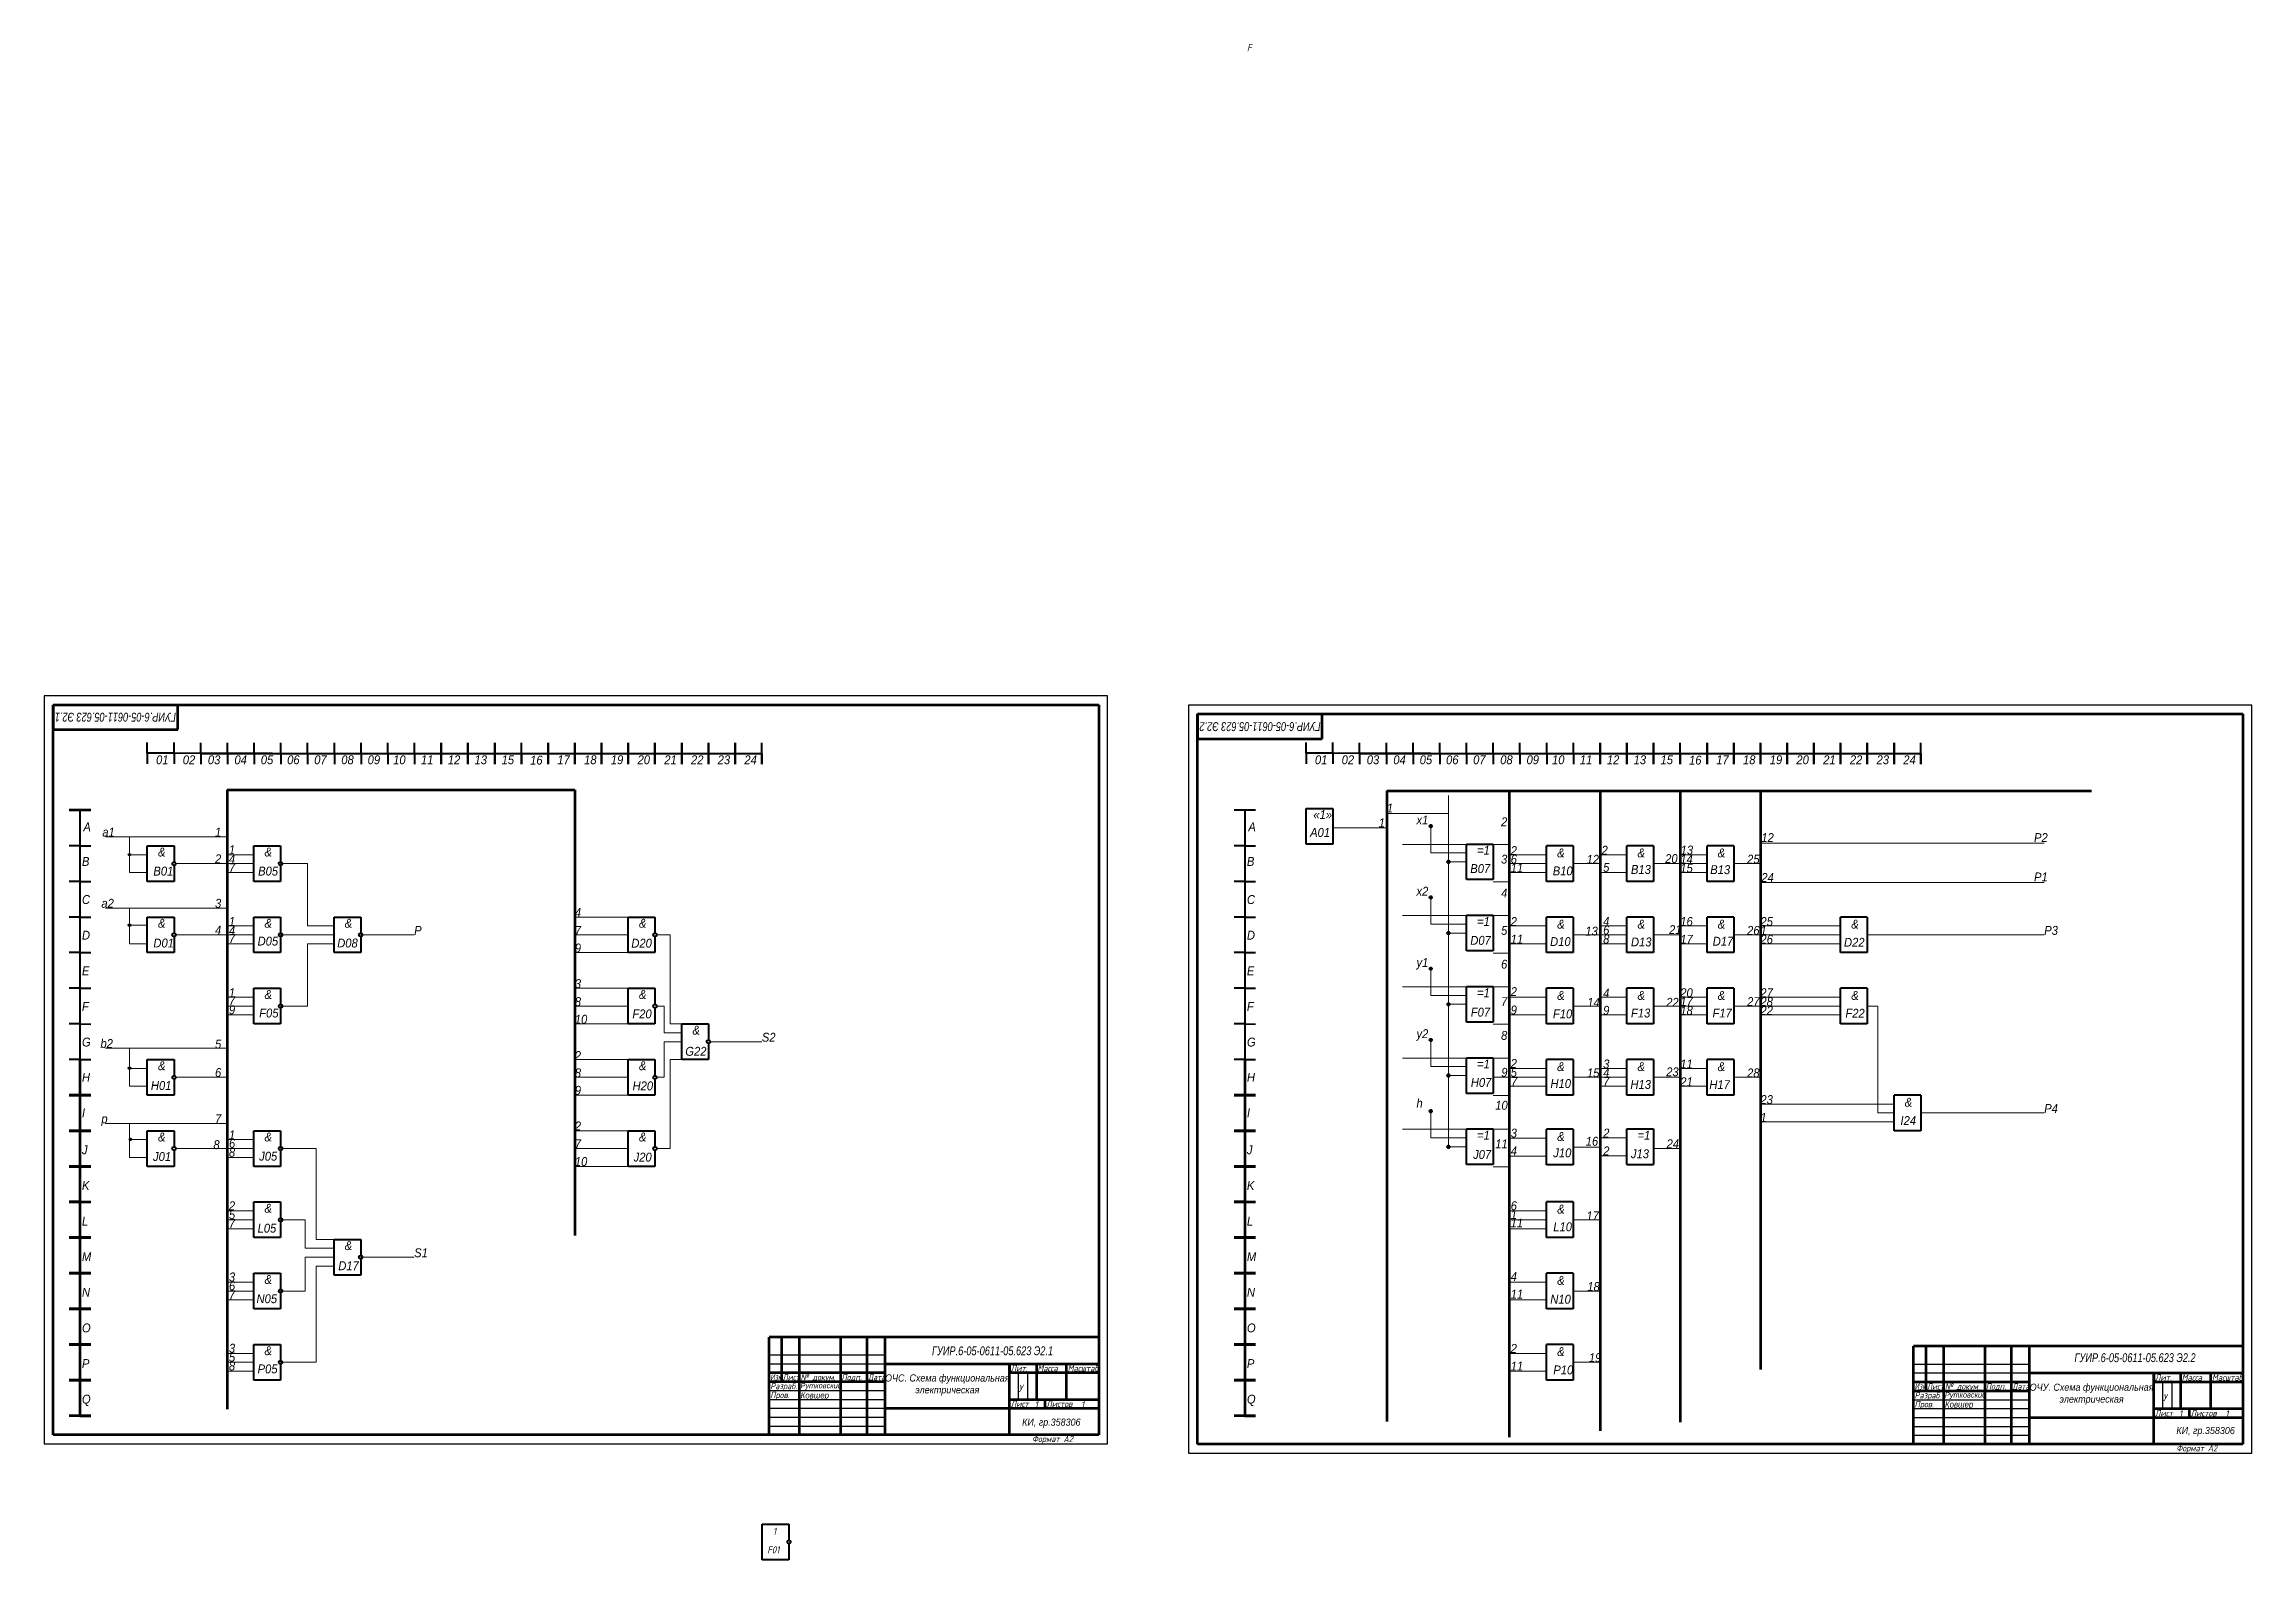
# Model space of a CAD drawing. Header units: millimetres. Extents: x 1506 to 6374, y 498 to 1899.
# Drawn here: x 1506 to 2745, y 498 to 1349 of the extents above; entities that cross this region are included whole.
import ezdxf
from ezdxf.enums import TextEntityAlignment as Align

# ---------------------------------------------------------------- set-up
doc = ezdxf.new("R2010")
doc.units = ezdxf.units.MM
doc.header["$LTSCALE"] = 0.5
doc.layers.get('0').update_dxf_attribs({"lineweight": 60})
doc.layers.get('Defpoints').update_dxf_attribs({"color": 5})
doc.layers.add('4-текст', color=7, linetype='Continuous', lineweight=30, true_color=0x00ad00)
doc.layers.add('провода', color=122, linetype='Continuous', lineweight=15)
doc.layers.add('фигуры', color=7, linetype='Continuous', lineweight=40)
doc.styles.get("Standard").update_dxf_attribs({"font": 'isocpeui.ttf', "width": 0.9})
doc.styles.add('стиль1', font='ariali.ttf', dxfattribs={"width": 0.9})

msp = doc.modelspace()

# ---------------------------------------------------------------- texts
at = {"width": 0.9}
for s, p in [('F', (2181.1, 1344.6)), ('F01', (1911.8, 501.2))]:
    msp.add_text(s, height=4, dxfattribs=at).set_placement(p)
at = {"lineweight": -3, "width": 0.9}
for p in [(2060.5, 563.7), (2702.9, 558.5)]:
    msp.add_text('Формат А2', height=3.5, dxfattribs=at).set_placement(p)
at = {"layer": '4-текст', "style": 'стиль1'}
for s, rotation, width, p, p2 in [('ГУИР.6-05-0611-05.623 Э2.1', 180.0356, 0.74019, (1579.9, 973.2), (1511.9, 973.2)), ('ГУИР.6-05-0611-05.623 Э2.2', 180.0356, 0.73986, (2222.5, 967.9), (2154.5, 967.9)), ('ГУИР.6-05-0611-05.623 Э2.1', 0.0356, 0.74019, (2004.3, 612.4), (2072.3, 612.5)), ('ГУИР.6-05-0611-05.623 Э2.2', 0.0356, 0.73986, (2645.7, 608.6), (2713.7, 608.6))]:
    msp.add_text(s, height=5, rotation=rotation, dxfattribs=dict(at, width=width)).set_placement(p, p2, align=Align.FIT)
at = {"layer": '4-текст', "style": 'стиль1', "width": 0.9}
for s, p in [('01', (1568.7, 944.3)), ('02', (1583.7, 944.3)), ('03', (1597.8, 944.3)), ('04', (1612.7, 944.3)), ('05', (1627.5, 944.3)), ('06', (1642.3, 944.3)), ('07', (1657.5, 944.3)), ('08', (1672.7, 944.3)), ('09', (1687.5, 944.3)), ('10', (1701.8, 944.3)), ('11', (1717.4, 944.3)), ('12', (1732.5, 944.3)), ('13', (1747.5, 944.3)), ('15', (1762.7, 944.3)), ('16', (1778.7, 944.1)), ('17', (1794, 944.3)), ('18', (1809, 944.3)), ('19', (1824, 944.3)), ('20', (1839, 944.3)), ('21', (1854, 944.3)), ('22', (1869, 944.3)), ('23', (1884, 944.3)), ('24', (1899, 944.3)), ('01', (2219.3, 944.3)), ('02', (2234.3, 944.3)), ('03', (2248.4, 944.3)), ('04', (2263.3, 944.3)), ('05', (2278.1, 944.3)), ('06', (2292.9, 944.3)), ('07', (2308.1, 944.3)), ('08', (2323.3, 944.3)), ('09', (2338.1, 944.3)), ('10', (2352.4, 944.3)), ('11', (2368, 944.3)), ('12', (2383.2, 944.3)), ('13', (2398.2, 944.3)), ('15', (2413.3, 944.3)), ('16', (2429.3, 944.1)), ('17', (2444.6, 944.3)), ('18', (2459.6, 944.3)), ('19', (2474.6, 944.3)), ('20', (2489.6, 944.3)), ('21', (2504.6, 944.3)), ('22', (2519.6, 944.3)), ('23', (2534.6, 944.3)), ('24', (2549.6, 944.3)), ('«1»', (2218.4, 913.5)), ('1', (2259.7, 917.2)), ('A', (1527.9, 906.6)), ('a1', (1538.5, 903.7)), ('1', (1601.8, 903.7)), ('A', (2181.9, 906.6)), ('A01', (2216.6, 903.5)), ('1', (2255.1, 908.9)), ('x1', (2276.3, 910.5)), ('2', (2323.8, 909.5)), ('12', (2469.9, 900.6)), ('P2', (2623, 900.6)), ('&', (1569.8, 892.5)), ('2', (1601.8, 888.7)), ('4', (1609.6, 888.6)), ('1', (1609.6, 893.8)), ('&', (1629.6, 892.5)), ('=1', (2310.3, 893.5)), ('3', (2323.8, 888.5)), ('2', (2329.2, 893.3)), ('6', (2329.2, 888.5)), ('&', (2355.3, 892)), ('12', (2371.8, 888.4)), ('2', (2380.2, 893.5)), ('&', (2400.4, 892)), ('20', (2415.9, 888.8)), ('14', (2424.4, 888.5)), ('13', (2424.6, 893.6)), ('&', (2445.4, 892)), ('25', (2461.9, 888.5)), ('B', (1527.1, 887.2)), ('B01', (1567.2, 881.8)), ('7', (1609.6, 883.6)), ('B05', (1626, 881.8)), ('B', (2181.1, 887.2)), ('B07', (2306.5, 883.2)), ('11', (2329.2, 883.6)), ('B10', (2352.8, 881.9)), ('5', (2381.1, 883.9)), ('B13', (2396.7, 882.7)), ('15', (2424.4, 883.5)), ('B13', (2441.2, 882.6)), ('24', (2469.9, 878.2)), ('P1', (2623, 878.5)), ('C', (1527.1, 865.8)), ('a2', (1538, 863.7)), ('3', (1601.8, 863.7)), ('C', (2181.1, 865.8)), ('x2', (2276.3, 870.5)), ('4', (2323.8, 869.5)), ('&', (1569.8, 852.5)), ('1', (1609.6, 853.5)), ('&', (1629.6, 852.5)), ('&', (1674.6, 852.5)), ('4', (1803.8, 858.6)), ('&', (1839.8, 852.5)), ('=1', (2310.3, 853.5)), ('2', (2329.2, 853.5)), ('&', (2355.3, 852)), ('4', (2381.1, 853.6)), ('&', (2400.4, 852)), ('16', (2424.4, 853.5)), ('&', (2445.4, 852)), ('25', (2469.4, 853.5)), ('&', (2520.4, 852)), ('D', (1527.1, 845.8)), ('D01', (1567.2, 841.4)), ('4', (1601.8, 848.7)), ('4', (1609.6, 848.4)), ('7', (1609.6, 843.9)), ('D05', (1625.7, 842.5)), ('D08', (1670.4, 841.4)), ('P', (1713.6, 848.5)), ('9', (1803.8, 838.6)), ('7', (1803.8, 848.5)), ('D20', (1835.5, 841.3)), ('D', (2181.1, 845.8)), ('D07', (2306.5, 842.9)), ('5', (2323.8, 848.5)), ('11', (2329.2, 843.6)), ('D10', (2351.3, 842.2)), ('13', (2371.1, 848.1)), ('8', (2381.1, 843.6)), ('6', (2381.1, 848.7)), ('D13', (2396.7, 842)), ('21', (2418.1, 848.9)), ('17', (2424.4, 843.5)), ('D17', (2442.6, 842.4)), ('26', (2461.9, 848.5)), ('26', (2469.4, 843.5)), ('1', (2469.4, 848.5)), ('D22', (2516.3, 841.8)), ('P3', (2628.7, 848.5)), ('E', (1527.1, 825.8)), ('E', (2181.1, 825.8)), ('y1', (2276.3, 830.5)), ('6', (2323.8, 829.5)), ('1', (1609.6, 813.5)), ('3', (1803.8, 818.6)), ('=1', (2310.3, 813.5)), ('2', (2329.2, 814.1)), ('4', (2381.1, 813.3)), ('20', (2424.4, 813.5)), ('27', (2469.4, 813.5)), ('F', (1527.1, 805.8)), ('9', (1609.6, 803.9)), ('7', (1609.6, 808.9)), ('F05', (1626.6, 802.1)), ('&', (1629.6, 812.5)), ('8', (1803.8, 808.5)), ('F20', (1836.1, 801.6)), ('&', (1839.8, 812.5)), ('F', (2181.1, 805.8)), ('F07', (2306.8, 802.6)), ('7', (2323.8, 808.5)), ('9', (2329.2, 803.8)), ('F10', (2352.9, 801.6)), ('&', (2355.3, 812)), ('14', (2372.2, 808.1)), ('9', (2381.1, 803.6)), ('F13', (2396.7, 802.1)), ('&', (2400.4, 812)), ('22', (2416.5, 808.1)), ('17', (2424.4, 808.5)), ('18', (2424.4, 803.5)), ('F17', (2442.5, 802.1)), ('&', (2445.4, 812)), ('27', (2461.9, 808.5)), ('28', (2469.4, 808.5)), ('22', (2469.4, 803.5)), ('F22', (2517.1, 802)), ('&', (2520.4, 812)), ('10', (1803.8, 798.6)), ('&', (1869.8, 792.5)), ('S2', (1908.8, 788.5)), ('y2', (2276.3, 790.5)), ('8', (2323.8, 789.5)), ('G', (1527.1, 785.8)), ('b2', (1537.5, 785)), ('5', (1601.8, 784.7)), ('2', (1803.8, 778.2)), ('G22', (1865.8, 780.6)), ('G', (2181.1, 785.8)), ('H', (1527.1, 766)), ('&', (1569.8, 772.5)), ('6', (1601.8, 768.7)), ('8', (1803.8, 768.5)), ('&', (1839.8, 772.5)), ('H', (2181.1, 766)), ('=1', (2310.3, 773.5)), ('9', (2323.9, 768.8)), ('2', (2329.2, 773.8)), ('5', (2329.2, 768.8)), ('7', (2329.4, 763.6)), ('&', (2355.3, 772)), ('15', (2372, 768.5)), ('4', (2381.1, 768.6)), ('3', (2381.1, 773.5)), ('7', (2381.1, 763.7)), ('&', (2400.4, 772)), ('23', (2416.5, 769.1)), ('21', (2424.4, 763.5)), ('11', (2424.4, 773.5)), ('&', (2445.4, 772)), ('28', (2461.9, 768.5)), ('H01', (1565.8, 761.4)), ('9', (1803.8, 758.7)), ('H20', (1836.2, 761.2)), ('h', (2276.3, 751.5)), ('H07', (2306.8, 763.1)), ('H10', (2351.5, 762.5)), ('H13', (2396.4, 762)), ('H17', (2440.7, 761.9)), ('23', (2469.4, 753.5)), ('&', (2550.4, 752)), ('I', (1527.1, 746)), ('p', (1538, 742.7)), ('7', (1601.8, 742.7)), ('2', (1803.8, 738.7)), ('I', (2181.1, 746)), ('10', (2320.5, 750.3)), ('1', (2469.4, 743.5)), ('I24', (2548, 741.7)), ('P4', (2628.7, 748.5)), ('&', (1569.8, 732.5)), ('8', (1600.9, 728.2)), ('1', (1609.6, 733.7)), ('6', (1609.6, 728.9)), ('&', (1629.6, 732.5)), ('7', (1803.8, 728.7)), ('&', (1839.8, 732.5)), ('=1', (2310.3, 733.5)), ('11', (2320.5, 728.6)), ('3', (2329.2, 734.7)), ('&', (2355.3, 732.8)), ('16', (2371.3, 730.1)), ('2', (2381.1, 734.7)), ('=1', (2400.4, 733.5)), ('24', (2416.7, 728.7)), ('J', (1527.1, 725.3)), ('J01', (1567, 721.5)), ('8', (1609.6, 723.9)), ('J05', (1626.6, 721.7)), ('10', (1803.8, 718.7)), ('J20', (1836.8, 721.2)), ('J', (2181.1, 725.3)), ('J07', (2308.1, 722.7)), ('4', (2329.2, 724.7)), ('J10', (2353.1, 723.6)), ('2', (2381.1, 724.7)), ('J13', (2396.7, 723.1)), ('K', (1527.1, 705.3)), ('K', (2181.1, 705.3)), ('2', (1609.6, 693.9)), ('&', (1629.6, 692.5)), ('6', (2329.2, 693.9)), ('&', (2355.3, 692)), ('L', (1527.1, 685.3)), ('5', (1609.6, 688.9)), ('7', (1609.6, 683.9)), ('L05', (1625.7, 681.3)), ('L', (2181.1, 685.3)), ('11', (2329.1, 684.2)), ('1', (2329.2, 688.9)), ('L10', (2353.1, 682.1)), ('17', (2371.7, 688.2)), ('M', (1527.1, 665.3)), ('&', (1674.6, 671.5)), ('S1', (1713.6, 667.5)), ('M', (2181.1, 665.3)), ('3', (1609.6, 653.9)), ('&', (1629.6, 652.5)), ('D17', (1671, 660.2)), ('4', (2329.2, 654.2)), ('&', (2355.3, 652)), ('N', (1527.1, 645.3)), ('6', (1609.6, 648.9)), ('7', (1609.6, 643.9)), ('N05', (1625.1, 641.7)), ('N', (2181.1, 645.3)), ('11', (2329.2, 644.3)), ('N10', (2351.4, 641.4)), ('18', (2372.2, 648.5)), ('O', (1527.1, 625.3)), ('O', (2181.1, 625.3)), ('P', (1527.1, 605.3)), ('3', (1609.6, 613.9)), ('5', (1609.6, 608.9)), ('8', (1609.6, 603.9)), ('P05', (1625.7, 602.3)), ('&', (1629.6, 612.5)), ('P', (2181.1, 605.3)), ('2', (2329.2, 613.8)), ('11', (2329.2, 603.9)), ('&', (2355.3, 612)), ('19', (2373.1, 608.6)), ('P10', (2353.1, 601.7)), ('Q', (1527.1, 585.3)), ('Q', (2181.1, 585.3))]:
    msp.add_text(s, height=5, dxfattribs=at).set_placement(p)
at = {"layer": '4-текст', "color": 3, "lineweight": -3}
for s, width, p in [('Изм.', 0.7, (1913.5, 598.4)), ('Разраб.', 0.9, (1913.5, 593.4)), ('Лист', 0.75, (1920.5, 598.4)), ('№ докум.', 0.9, (1930.5, 598.4)), ('Подп.', 0.9, (1953.5, 598.4)), ('Дата', 0.75, (1968.5, 598.4)), ('Лит.', 0.9, (2048.5, 603.4)), ('Масса', 0.9, (2063.5, 603.4)), ('Масштаб', 0.8, (2080.5, 603.4)), ('Изм.', 0.7, (2555.9, 593.2)), ('Лист', 0.75, (2562.9, 593.2)), ('№ докум.', 0.9, (2572.9, 593.2)), ('Подп.', 0.9, (2595.9, 593.2)), ('Дата', 0.75, (2610.9, 593.2)), ('Лит.', 0.9, (2690.9, 598.2)), ('Масса', 0.9, (2705.9, 598.2)), ('Масштаб', 0.8, (2722.9, 598.2)), ('Пров.', 0.9, (1913.5, 588.4)), ('Лист', 0.9, (2048.5, 583.4)), ('Листов', 0.9, (2068.5, 583.4)), ('Разраб.', 0.9, (2555.9, 588.2)), ('Пров.', 0.9, (2555.9, 583.2)), ('Лист', 0.9, (2690.9, 578.2)), ('Листов', 0.9, (2710.9, 578.2))]:
    msp.add_text(s, height=3.5, dxfattribs=dict(at, width=width)).set_placement(p)
at = {"layer": '4-текст', "char_height": 4, "attachment_point": 1, "style": 'стиль1'}
for s, insert in [('\\pxqc;ОЧС. Схема функциональная электрическая', (1977.9, 601.7)), ('\\pxqc;ОЧУ. Схема функциональная электрическая', (2620.3, 596.5))]:
    msp.add_mtext_dynamic_manual_height_columns(s, width=70, gutter_width=20, heights=[0], dxfattribs=dict(at, insert=insert))
at = {"layer": '4-текст', "color": 3, "insert": (2572.9, 591.7), "char_height": 3, "attachment_point": 1, "style": 'стиль1'}
msp.add_mtext_dynamic_manual_height_columns('Рутковский', width=23, gutter_width=20, heights=[0], dxfattribs=at)
at = {"layer": 'провода', "color": 3, "width": 0.9}
for s, p in [('У', (2052.9, 591.9)), ('1', (2061.9, 582.7)), ('1', (2087.9, 582.7)), ('У', (2695.3, 586.7)), ('1', (2704.3, 577.5)), ('1', (2730.3, 577.5))]:
    msp.add_text(s, height=4, dxfattribs=at).set_placement(p)
at = {"layer": 'провода', "color": 3, "attachment_point": 1, "style": 'стиль1'}
for s, width, insert, char_height in [('Рутковский', 23, (1930.5, 596.9), 3), ('Ковшер', 23, (1930.6, 591.7), 3.5), ('Ковшер', 23, (2573, 586.6), 3.5), ('КИ, гр.358306', 50, (2054.9, 576.9), 4), ('КИ, гр.358306', 50, (2702.9, 572.2), 4)]:
    msp.add_mtext_dynamic_manual_height_columns(s, width=width, gutter_width=20, heights=[0], dxfattribs=dict(at, insert=insert, char_height=char_height))
at = {"layer": 'фигуры', "width": 0.9}
msp.add_text('1', height=4, dxfattribs=at).set_placement((1915, 511.6))

# ---------------------------------------------------------------- linework, layer by layer
for p, q in [((1510.9, 977.7), (1510.9, 963.7)), ((1580.9, 963.7), (1580.9, 977.7)), ((2153.3, 972.5), (2153.3, 958.5)), ((2223.3, 958.5), (2223.3, 972.5)), ((1510.9, 963.7), (1580.9, 963.7)), ((2153.3, 958.5), (2223.3, 958.5)), ((1532, 918.5), (1520, 918.5)), ((1526, 778.5), (1526, 758.5)), ((2180, 778.5), (2180, 758.5)), ((1532, 758.5), (1520, 758.5)), ((1520, 758.5), (1526, 758.5)), ((1526, 758.5), (1532, 758.5)), ((1526, 758.5), (1526, 738.5)), ((2186, 758.5), (2174, 758.5)), ((2174, 758.5), (2180, 758.5)), ((2180, 758.5), (2186, 758.5)), ((2180, 758.5), (2180, 738.5)), ((1532, 738.5), (1520, 738.5)), ((1520, 738.5), (1526, 738.5)), ((1526, 738.5), (1532, 738.5)), ((1526, 738.5), (1526, 718.5)), ((2186, 738.5), (2174, 738.5)), ((2174, 738.5), (2180, 738.5)), ((2180, 738.5), (2186, 738.5)), ((2180, 738.5), (2180, 718.5)), ((1532, 718.5), (1520, 718.5)), ((1520, 718.5), (1526, 718.5)), ((1526, 718.5), (1532, 718.5)), ((1526, 718.5), (1526, 698.5)), ((2186, 718.5), (2174, 718.5)), ((2174, 718.5), (2180, 718.5)), ((2180, 718.5), (2186, 718.5)), ((2180, 718.5), (2180, 698.5)), ((1526, 698.5), (1520, 698.5)), ((1520, 698.5), (1526, 698.5)), ((1526, 698.5), (1532, 698.5)), ((1526, 698.5), (1526, 678.5)), ((2180, 698.5), (2174, 698.5)), ((2174, 698.5), (2180, 698.5)), ((2180, 698.5), (2186, 698.5)), ((2180, 698.5), (2180, 678.5)), ((1532, 678.5), (1520, 678.5)), ((1520, 678.5), (1526, 678.5)), ((1526, 678.5), (1532, 678.5)), ((1526, 678.5), (1526, 658.5)), ((2186, 678.5), (2174, 678.5)), ((2174, 678.5), (2180, 678.5)), ((2180, 678.5), (2186, 678.5)), ((2180, 678.5), (2180, 658.5)), ((1532, 658.5), (1520, 658.5)), ((1520, 658.5), (1526, 658.5)), ((1526, 658.5), (1532, 658.5)), ((1526, 658.5), (1526, 638.5)), ((2186, 658.5), (2174, 658.5)), ((2174, 658.5), (2180, 658.5)), ((2180, 658.5), (2186, 658.5)), ((2180, 658.5), (2180, 638.5)), ((1532, 638.5), (1520, 638.5)), ((1520, 638.5), (1526, 638.5)), ((1526, 638.5), (1532, 638.5)), ((1526, 638.5), (1526, 618.5)), ((2186, 638.5), (2174, 638.5)), ((2174, 638.5), (2180, 638.5)), ((2180, 638.5), (2186, 638.5)), ((2180, 638.5), (2180, 618.5)), ((1532, 618.5), (1520, 618.5)), ((1520, 618.5), (1526, 618.5)), ((1526, 618.5), (1532, 618.5)), ((1526, 618.5), (1526, 598.5)), ((2047.9, 607.7), (2047.9, 602.7)), ((2186, 618.5), (2174, 618.5)), ((2174, 618.5), (2180, 618.5)), ((2180, 618.5), (2186, 618.5)), ((2180, 618.5), (2180, 598.5)), ((1532, 598.5), (1520, 598.5)), ((1520, 598.5), (1526, 598.5)), ((1526, 598.5), (1532, 598.5)), ((1526, 598.5), (1526, 578.5)), ((2186, 598.5), (2174, 598.5)), ((2174, 598.5), (2180, 598.5)), ((2180, 598.5), (2186, 598.5)), ((2180, 598.5), (2180, 578.5)), ((2690.3, 602.5), (2690.3, 597.5)), ((1532, 578.5), (1520, 578.5)), ((1526, 578.5), (1532, 578.5)), ((2186, 578.5), (2174, 578.5)), ((2180, 578.5), (2186, 578.5))]:
    msp.add_line(p, q)
at = {"lineweight": 60}
for p, q in [((2097.9, 622.7), (1912.9, 622.7)), ((1912.9, 567.7), (1912.9, 622.7)), ((1919.9, 622.7), (1919.9, 597.7)), ((1929.9, 567.7), (1929.9, 622.7)), ((1952.9, 622.7), (1952.9, 567.7)), ((1967.9, 567.7), (1967.9, 622.7)), ((1977.9, 622.7), (1977.9, 567.7)), ((1977.9, 607.7), (2097.9, 607.7)), ((2047.9, 567.7), (2047.9, 607.7)), ((2062.9, 607.7), (2062.9, 587.7)), ((2079.9, 587.7), (2079.9, 607.7)), ((2740.3, 617.5), (2555.3, 617.5)), ((2555.3, 562.5), (2555.3, 617.5)), ((2562.3, 617.5), (2562.3, 592.5)), ((2572.3, 562.5), (2572.3, 617.5)), ((2595.3, 617.5), (2595.3, 562.5)), ((2610.3, 562.5), (2610.3, 617.5)), ((2620.3, 617.5), (2620.3, 562.5)), ((1912.9, 602.7), (1977.9, 602.7)), ((1912.9, 597.7), (1977.9, 597.7)), ((2047.9, 602.7), (2097.9, 602.7)), ((2555.3, 597.5), (2620.3, 597.5)), ((2620.3, 602.5), (2740.3, 602.5)), ((2690.3, 562.5), (2690.3, 602.5)), ((2690.3, 597.5), (2740.3, 597.5)), ((2705.3, 602.5), (2705.3, 582.5)), ((2722.3, 582.5), (2722.3, 602.5)), ((1977.9, 582.7), (2097.9, 582.7)), ((2047.9, 587.7), (2097.9, 587.7)), ((2067.9, 582.7), (2067.9, 587.7)), ((2555.3, 592.5), (2620.3, 592.5)), ((2690.3, 582.5), (2740.3, 582.5)), ((2710.3, 577.5), (2710.3, 582.5)), ((2620.3, 577.5), (2740.3, 577.5))]:
    msp.add_line(p, q, dxfattribs=at)
at = {"lineweight": -3}
for p, q in [((1912.9, 612.7), (1977.9, 612.7)), ((1912.9, 607.7), (1977.9, 607.7)), ((2555.3, 607.5), (2620.3, 607.5)), ((2052.9, 587.7), (2052.9, 602.7)), ((2057.9, 602.7), (2057.9, 587.7)), ((2555.3, 602.5), (2620.3, 602.5)), ((2695.3, 582.5), (2695.3, 597.5)), ((2700.3, 597.5), (2700.3, 582.5)), ((1912.9, 592.7), (1977.9, 592.7)), ((1912.9, 587.7), (1977.9, 587.7)), ((1912.9, 582.7), (1977.9, 582.7)), ((2555.3, 587.5), (2620.3, 587.5)), ((2555.3, 582.5), (2620.3, 582.5)), ((1912.9, 577.7), (1977.9, 577.7)), ((1912.9, 572.7), (1977.9, 572.7)), ((2555.3, 577.5), (2620.3, 577.5)), ((2555.3, 572.5), (2620.3, 572.5)), ((2555.3, 567.5), (2620.3, 567.5))]:
    msp.add_line(p, q, dxfattribs=at)
for centre in [(2284.3, 909.5), (2294.3, 889.5), (2284.3, 869.5), (2294.3, 849.5), (2284.3, 829.5), (2294.3, 809.5), (2284.3, 789.5), (2294.3, 769.5), (2284.3, 749.5), (2294.3, 729.5)]:
    msp.add_circle(centre, 0.5)
at = {"layer": '4-текст'}
for p, q in [((1526, 918.5), (1532, 918.5)), ((2180, 918.5), (2186, 918.5))]:
    msp.add_line(p, q, dxfattribs=at)
at = {"layer": 'Defpoints'}
for p, q in [((2102.9, 982.7), (1505.9, 982.7)), ((1505.9, 982.7), (1505.9, 562.7)), ((2102.9, 562.7), (2102.9, 982.7)), ((2745.3, 977.5), (2148.3, 977.5)), ((2148.3, 977.5), (2148.3, 557.5)), ((2745.3, 557.5), (2745.3, 977.5)), ((1505.9, 562.7), (2102.9, 562.7)), ((2148.3, 557.5), (2745.3, 557.5))]:
    msp.add_line(p, q, dxfattribs=at)
at = {"layer": 'провода'}
for p, q in [((2294.3, 729), (2294.3, 926.8)), ((2229.4, 908.5), (2259.6, 908.5)), ((2294.3, 916.7), (2259.6, 916.7)), ((1608.6, 903.5), (1540.4, 903.5)), ((1553.8, 888.5), (1553.8, 903.5)), ((1563.8, 893.5), (1553.8, 893.5)), ((1623.6, 893.5), (1608.6, 893.5)), ((2349.3, 893.5), (2328.3, 893.5)), ((2349.3, 888.5), (2349.3, 893.5)), ((2394.4, 893.5), (2379.4, 893.5)), ((2439.4, 893.5), (2424.4, 893.5)), ((2469.4, 899.9), (2628.7, 899.9)), ((1553.8, 883.5), (1553.8, 888.5)), ((1563.8, 883.5), (1553.8, 883.5)), ((1579.8, 888.5), (1608.6, 888.5)), ((1623.6, 888.5), (1608.6, 888.5)), ((1623.6, 883.5), (1608.6, 883.5)), ((1638.6, 888.5), (1653.8, 888.5)), ((1653.8, 888.5), (1653.8, 887.5)), ((1653.8, 853.5), (1653.8, 887.5)), ((2294.3, 889.5), (2304.3, 889.5)), ((2349.3, 888.5), (2328.3, 888.5)), ((2349.3, 883.5), (2328.3, 883.5)), ((2349.3, 888.5), (2349.3, 883.5)), ((2364.3, 888.5), (2379.4, 888.5)), ((2394.4, 883.5), (2379.4, 883.5)), ((2409.4, 888.5), (2424.4, 888.5)), ((2439.4, 888.5), (2424.4, 888.5)), ((2439.4, 883.5), (2424.4, 883.5)), ((2454.4, 888.5), (2469.4, 888.5)), ((2319.3, 878.3), (2328.3, 878.3)), ((2469.4, 877.8), (2628.7, 877.8)), ((1608.6, 863.5), (1540.4, 863.5)), ((1553.8, 853.9), (1553.8, 863.5)), ((1833.8, 858.5), (1803.8, 858.5)), ((1563.8, 853.9), (1553.8, 853.9)), ((1553.8, 843.5), (1553.8, 853.9)), ((1563.8, 843.5), (1553.8, 843.5)), ((1563.8, 853.9), (1563.8, 853.9)), ((1579.8, 848.5), (1608.6, 848.5)), ((1623.6, 853.5), (1608.6, 853.5)), ((1623.6, 848.5), (1608.6, 848.5)), ((1623.6, 843.5), (1608.6, 843.5)), ((1638.6, 848.5), (1668.6, 848.5)), ((1668.6, 853.5), (1653.8, 853.5)), ((1668.6, 843.5), (1653.8, 843.5)), ((1653.8, 843.5), (1653.8, 808.5)), ((1683.6, 848.5), (1713.6, 848.5)), ((1833.8, 848.5), (1803.8, 848.5)), ((1857.4, 848.5), (1849.8, 848.5)), ((1857.4, 798.5), (1857.4, 848.5)), ((2294.3, 849.5), (2304.3, 849.5)), ((2349.3, 853.5), (2328.3, 853.5)), ((2349.3, 843.5), (2328.3, 843.5)), ((2364.3, 848.5), (2379.4, 848.5)), ((2394.4, 853.5), (2379.4, 853.5)), ((2379.4, 848.5), (2394.4, 848.5)), ((2394.4, 843.5), (2379.4, 843.5)), ((2409.4, 848.5), (2424.4, 848.5)), ((2439.4, 853.5), (2424.4, 853.5)), ((2439.4, 843.5), (2424.4, 843.5)), ((2454.4, 848.5), (2469.4, 848.5)), ((2514.4, 853.5), (2469.4, 853.5)), ((2514.4, 848.5), (2469.4, 848.5)), ((2514.4, 843.5), (2469.4, 843.5)), ((2529.4, 848.5), (2628.7, 848.5)), ((1833.8, 838.5), (1803.8, 838.5)), ((2319.3, 838.3), (2328.3, 838.3)), ((1833.8, 818.5), (1803.8, 818.5)), ((1623.6, 813.5), (1608.6, 813.5)), ((1623.6, 808.5), (1608.6, 808.5)), ((1638.6, 808.5), (1653.8, 808.5)), ((1833.8, 808.5), (1803.8, 808.5)), ((1849.8, 808.5), (1853.9, 808.5)), ((1853.9, 793.5), (1853.9, 808.5)), ((2294.3, 809.5), (2304.3, 809.5)), ((2349.3, 813.5), (2328.3, 813.5)), ((2364.3, 808.5), (2379.4, 808.5)), ((2394.4, 813.5), (2379.4, 813.5)), ((2409.4, 808.5), (2424.4, 808.5)), ((2439.4, 813.5), (2424.4, 813.5)), ((2439.4, 808.5), (2424.4, 808.5)), ((2454.4, 808.5), (2469.4, 808.5)), ((2514.4, 813.5), (2469.4, 813.5)), ((2514.4, 808.5), (2469.4, 808.5)), ((2529.4, 808.5), (2535.3, 808.5)), ((2535.3, 808.5), (2535.3, 748.5)), ((1623.6, 803.5), (1608.6, 803.5)), ((1833.8, 798.5), (1803.8, 798.5)), ((1863.8, 793.5), (1853.9, 793.5)), ((1863.8, 798.5), (1857.4, 798.5)), ((2319.3, 798.3), (2328.3, 798.3)), ((2349.3, 803.5), (2328.3, 803.5)), ((2394.4, 803.5), (2379.4, 803.5)), ((2439.4, 803.5), (2424.4, 803.5)), ((2514.4, 803.5), (2469.4, 803.5)), ((1608.6, 784.8), (1540.4, 784.8)), ((1553.8, 773.5), (1553.8, 784.8)), ((1853.9, 768.5), (1853.9, 788.5)), ((1853.9, 788.5), (1863.8, 788.5)), ((1879.8, 788.5), (1908.8, 788.5)), ((1563.8, 773.5), (1553.8, 773.5)), ((1553.8, 763.5), (1553.8, 773.5)), ((1579.8, 768.5), (1608.6, 768.5)), ((1833.8, 778.5), (1803.8, 778.5)), ((1833.8, 768.5), (1803.8, 768.5)), ((1849.8, 768.5), (1853.9, 768.5)), ((1863.8, 778.5), (1857.3, 778.5)), ((1857.3, 778.5), (1857.3, 728.5)), ((2294.3, 769.5), (2304.3, 769.5)), ((2319.3, 768.5), (2328.3, 768.5)), ((2349.3, 773.5), (2328.3, 773.5)), ((2349.3, 768.5), (2328.3, 768.5)), ((2364.3, 768.5), (2379.4, 768.5)), ((2394.4, 773.5), (2379.4, 773.5)), ((2394.4, 768.5), (2379.4, 768.5)), ((2409.4, 768.5), (2424.4, 768.5)), ((2439.4, 773.5), (2424.4, 773.5)), ((2454.4, 768.5), (2469.4, 768.5)), ((1563.8, 763.5), (1553.8, 763.5)), ((1833.8, 758.5), (1803.8, 758.5)), ((2319.3, 758.3), (2328.3, 758.3)), ((2349.3, 763.5), (2328.3, 763.5)), ((2394.4, 763.5), (2379.4, 763.5)), ((2439.4, 763.5), (2424.4, 763.5)), ((2544.4, 753.5), (2469.4, 753.5)), ((2544.4, 748.5), (2535.3, 748.5)), ((2559.4, 748.5), (2628.7, 748.5)), ((1608.6, 742.5), (1540.4, 742.5)), ((1553.8, 733.5), (1553.8, 742.5)), ((1563.8, 733.5), (1553.8, 733.5)), ((1553.8, 723.5), (1553.8, 733.5)), ((1623.6, 733.5), (1608.6, 733.5)), ((1833.8, 738.5), (1803.8, 738.5)), ((2349.3, 734.3), (2328.3, 734.3)), ((2394.4, 734.5), (2379.4, 734.5)), ((2544.4, 743.5), (2469.4, 743.5)), ((1563.8, 723.5), (1553.8, 723.5)), ((1579.8, 728.5), (1608.6, 728.5)), ((1623.6, 728.5), (1608.6, 728.5)), ((1623.6, 723.5), (1608.6, 723.5)), ((1638.6, 728.5), (1658.6, 728.5)), ((1658.6, 728.5), (1658.6, 677.5)), ((1833.8, 728.5), (1803.8, 728.5)), ((1849.8, 728.5), (1857.3, 728.5)), ((2294.3, 729.5), (2304.3, 729.5)), ((2349.3, 724.3), (2328.3, 724.3)), ((2364.3, 729.3), (2379.4, 729.3)), ((2394.4, 724.5), (2379.4, 724.5)), ((2409.4, 728.5), (2424.4, 728.5)), ((1833.8, 718.5), (1803.8, 718.5)), ((2319.3, 718.3), (2328.3, 718.3)), ((1623.6, 693.5), (1608.6, 693.5)), ((1623.6, 688.5), (1608.6, 688.5)), ((1623.6, 683.5), (1608.6, 683.5)), ((1638.6, 688.5), (1652.4, 688.5)), ((1652.4, 688.5), (1652.4, 672.5)), ((2349.3, 693.5), (2328.3, 693.5)), ((2349.3, 688.5), (2328.3, 688.5)), ((2349.3, 683.5), (2328.3, 683.5)), ((2364.3, 688.5), (2379.4, 688.5)), ((1652.4, 672.5), (1658.6, 672.5)), ((1668.6, 677.5), (1658.6, 677.5)), ((1668.6, 672.5), (1658.6, 672.5)), ((1652.4, 648.5), (1652.4, 667.5)), ((1652.4, 667.5), (1658.6, 667.5)), ((1668.6, 667.5), (1658.6, 667.5)), ((1668.6, 662.5), (1658.6, 662.5)), ((1658.6, 608.5), (1658.6, 662.5)), ((1683.6, 667.5), (1713.6, 667.5)), ((1623.6, 653.5), (1608.6, 653.5)), ((1623.6, 648.5), (1608.6, 648.5)), ((1638.6, 648.5), (1652.4, 648.5)), ((2349.3, 653.5), (2328.3, 653.5)), ((2364.3, 648.5), (2379.4, 648.5)), ((1623.6, 643.5), (1608.6, 643.5)), ((2349.3, 643.5), (2328.3, 643.5)), ((1623.6, 613.5), (1608.6, 613.5)), ((1623.6, 608.5), (1608.6, 608.5)), ((1638.6, 608.5), (1658.6, 608.5)), ((2349.3, 613.5), (2328.3, 613.5)), ((2364.3, 608.5), (2379.4, 608.5)), ((1623.6, 603.5), (1608.6, 603.5)), ((2349.3, 603.5), (2328.3, 603.5))]:
    msp.add_line(p, q, dxfattribs=at)
at = {"layer": 'провода', "lineweight": 15}
for p, q in [((2284.3, 909.5), (2284.3, 894.5)), ((2328.5, 899.3), (2268.5, 899.3)), ((2284.3, 894.5), (2304.3, 894.5)), ((2284.3, 869.5), (2284.3, 854.5)), ((2328.5, 859.3), (2268.5, 859.3)), ((2284.3, 854.5), (2304.3, 854.5)), ((2328.5, 819.3), (2268.5, 819.3)), ((2284.3, 829.5), (2284.3, 814.5)), ((2284.3, 814.5), (2304.3, 814.5)), ((2284.3, 789.5), (2284.3, 774.5)), ((2328.5, 779.3), (2268.5, 779.3)), ((2284.3, 774.5), (2304.3, 774.5)), ((2284.3, 749.5), (2284.3, 734.5)), ((2328.5, 739.3), (2268.5, 739.3)), ((2284.3, 734.5), (2304.3, 734.5))]:
    msp.add_line(p, q, dxfattribs=at)
at = {"layer": 'фигуры', "lineweight": 60}
for p, q in [((1510.9, 567.7), (1510.9, 977.7)), ((1510.9, 977.7), (2082.9, 977.7)), ((2082.9, 977.7), (2097.9, 977.7)), ((2097.9, 977.7), (2097.9, 567.7)), ((2153.3, 562.5), (2153.3, 972.5)), ((2153.3, 972.5), (2725.3, 972.5)), ((2725.3, 972.5), (2740.3, 972.5)), ((2740.3, 972.5), (2740.3, 562.5)), ((2097.9, 567.7), (1510.9, 567.7)), ((2740.3, 562.5), (2153.3, 562.5))]:
    msp.add_line(p, q, dxfattribs=at)
at = {"layer": 'фигуры'}
for p, q in [((1563.8, 950.5), (1563.8, 956.5)), ((1578.8, 950.5), (1578.8, 956.5)), ((1593.8, 950.3), (1593.8, 956.3)), ((1593.8, 950.3), (1593.8, 956.3)), ((1593.8, 950.3), (1593.8, 956.3)), ((1593.8, 950.3), (1593.8, 956.3)), ((1608.8, 950.3), (1608.8, 956.3)), ((1623.8, 950.3), (1623.8, 956.3)), ((1623.8, 950.3), (1623.8, 956.3)), ((1623.8, 950.3), (1623.8, 956.3)), ((1623.8, 950.3), (1623.8, 956.3)), ((1638.8, 950.3), (1638.8, 956.3)), ((1638.8, 950.3), (1638.8, 956.3)), ((1638.8, 950.3), (1638.8, 956.3)), ((1638.8, 950.3), (1638.8, 956.3)), ((1653.8, 950.3), (1653.8, 956.3)), ((1653.8, 950.3), (1653.8, 956.3)), ((1653.8, 950.3), (1653.8, 956.3)), ((1653.8, 950.3), (1653.8, 956.3)), ((1668.8, 950.3), (1668.8, 956.3)), ((1668.8, 950.3), (1668.8, 956.3)), ((1668.8, 950.3), (1668.8, 956.3)), ((1668.8, 950.3), (1668.8, 956.3)), ((1683.8, 950.3), (1683.8, 956.3)), ((1683.8, 950.3), (1683.8, 956.3)), ((1683.8, 950.3), (1683.8, 956.3)), ((1683.8, 950.3), (1683.8, 956.3)), ((1698.8, 950.3), (1698.8, 956.3)), ((1698.8, 950.3), (1698.8, 956.3)), ((1698.8, 950.3), (1698.8, 956.3)), ((1698.8, 950.3), (1698.8, 956.3)), ((1713.8, 950.3), (1713.8, 956.3)), ((1728.8, 944.3), (1728.8, 956.3)), ((1728.8, 956.3), (1728.8, 950.3)), ((1743.8, 944.3), (1743.8, 956.3)), ((1743.8, 956.3), (1743.8, 950.3)), ((1758.8, 950.3), (1758.8, 956.3)), ((1758.8, 956.3), (1758.8, 944.3)), ((1773.8, 944.3), (1773.8, 956.3)), ((1788.8, 944.3), (1788.8, 956.3)), ((1788.8, 956.3), (1788.8, 956.3)), ((1788.8, 956.3), (1788.8, 950.3)), ((1803.8, 950.3), (1803.8, 956.3)), ((1803.8, 956.3), (1803.8, 944.3)), ((1818.8, 950.3), (1818.8, 956.3)), ((1818.8, 956.3), (1818.8, 944.3)), ((1833.8, 944.3), (1833.8, 956.3)), ((1833.8, 956.3), (1833.8, 950.3)), ((1848.8, 944.3), (1848.8, 956.3)), ((1848.8, 956.3), (1848.8, 950.3)), ((1863.8, 950.3), (1863.8, 956.3)), ((1863.8, 956.3), (1863.8, 944.3)), ((1878.8, 944.3), (1878.8, 956.3)), ((1878.8, 956.3), (1878.8, 950.3)), ((1893.8, 944.3), (1893.8, 956.3)), ((1893.8, 956.3), (1893.8, 950.3)), ((1908.8, 944.3), (1908.8, 956.3)), ((2214.4, 950.5), (2214.4, 956.5)), ((2229.4, 950.5), (2229.4, 956.5)), ((2244.4, 950.3), (2244.4, 956.3)), ((2244.4, 950.3), (2244.4, 956.3)), ((2244.4, 950.3), (2244.4, 956.3)), ((2244.4, 950.3), (2244.4, 956.3)), ((2259.4, 950.3), (2259.4, 956.3)), ((2274.4, 950.3), (2274.4, 956.3)), ((2274.4, 950.3), (2274.4, 956.3)), ((2274.4, 950.3), (2274.4, 956.3)), ((2274.4, 950.3), (2274.4, 956.3)), ((2289.4, 950.3), (2289.4, 956.3)), ((2289.4, 950.3), (2289.4, 956.3)), ((2289.4, 950.3), (2289.4, 956.3)), ((2289.4, 950.3), (2289.4, 956.3)), ((2304.4, 950.3), (2304.4, 956.3)), ((2304.4, 950.3), (2304.4, 956.3)), ((2304.4, 950.3), (2304.4, 956.3)), ((2304.4, 950.3), (2304.4, 956.3)), ((2319.4, 950.3), (2319.4, 956.3)), ((2319.4, 950.3), (2319.4, 956.3)), ((2319.4, 950.3), (2319.4, 956.3)), ((2319.4, 950.3), (2319.4, 956.3)), ((2334.4, 950.3), (2334.4, 956.3)), ((2334.4, 950.3), (2334.4, 956.3)), ((2334.4, 950.3), (2334.4, 956.3)), ((2334.4, 950.3), (2334.4, 956.3)), ((2349.4, 950.3), (2349.4, 956.3)), ((2349.4, 950.3), (2349.4, 956.3)), ((2349.4, 950.3), (2349.4, 956.3)), ((2349.4, 950.3), (2349.4, 956.3)), ((2364.4, 950.3), (2364.4, 956.3)), ((2379.4, 944.3), (2379.4, 956.3)), ((2379.4, 956.3), (2379.4, 950.3)), ((2394.4, 944.3), (2394.4, 956.3)), ((2394.4, 956.3), (2394.4, 950.3)), ((2409.4, 950.3), (2409.4, 956.3)), ((2409.4, 956.3), (2409.4, 944.3)), ((2424.4, 944.3), (2424.4, 956.3)), ((2439.4, 944.3), (2439.4, 956.3)), ((2439.4, 956.3), (2439.4, 956.3)), ((2439.4, 956.3), (2439.4, 950.3)), ((2454.4, 950.3), (2454.4, 956.3)), ((2454.4, 956.3), (2454.4, 944.3)), ((2469.4, 950.3), (2469.4, 956.3)), ((2469.4, 956.3), (2469.4, 944.3)), ((2484.4, 944.3), (2484.4, 956.3)), ((2484.4, 956.3), (2484.4, 950.3)), ((2499.4, 944.3), (2499.4, 956.3)), ((2499.4, 956.3), (2499.4, 950.3)), ((2514.4, 950.3), (2514.4, 956.3)), ((2514.4, 956.3), (2514.4, 944.3)), ((2529.4, 944.3), (2529.4, 956.3)), ((2529.4, 956.3), (2529.4, 950.3)), ((2544.4, 944.3), (2544.4, 956.3)), ((2544.4, 956.3), (2544.4, 950.3)), ((2559.4, 944.3), (2559.4, 956.3)), ((1578.8, 950.5), (1563.8, 950.5)), ((1563.8, 950.5), (1563.8, 944.5)), ((1593.8, 950.3), (1578.8, 950.5)), ((1578.8, 950.5), (1578.8, 944.5)), ((1633.6, 950.3), (1593.6, 950.3)), ((1593.6, 950.3), (1608.6, 950.3)), ((1593.6, 950.3), (1593.6, 950.3)), ((1633.6, 950.3), (1593.6, 950.3)), ((1593.6, 950.3), (1608.6, 950.3)), ((1633.6, 950.3), (1593.6, 950.3)), ((1593.6, 950.3), (1608.6, 950.3)), ((1633.6, 950.3), (1593.6, 950.3)), ((1593.6, 950.3), (1608.6, 950.3)), ((1633.8, 950.3), (1593.8, 950.3)), ((1593.8, 950.3), (1608.8, 950.3)), ((1593.8, 950.3), (1593.8, 944.3)), ((1633.8, 950.3), (1593.8, 950.3)), ((1593.8, 950.3), (1608.8, 950.3)), ((1593.8, 950.3), (1593.8, 944.3)), ((1633.8, 950.3), (1593.8, 950.3)), ((1593.8, 950.3), (1608.8, 950.3)), ((1593.8, 950.3), (1593.8, 944.3)), ((1633.8, 950.3), (1593.8, 950.3)), ((1593.8, 950.3), (1608.8, 950.3)), ((1593.8, 950.3), (1593.8, 944.3)), ((1608.6, 950.3), (1623.6, 950.3)), ((1608.6, 950.3), (1623.6, 950.3)), ((1608.6, 950.3), (1623.6, 950.3)), ((1608.6, 950.3), (1623.6, 950.3)), ((1608.8, 950.3), (1608.8, 944.3)), ((1608.8, 950.3), (1623.8, 950.3)), ((1608.8, 950.3), (1608.8, 944.3)), ((1608.8, 950.3), (1623.8, 950.3)), ((1608.8, 950.3), (1608.8, 944.3)), ((1608.8, 950.3), (1623.8, 950.3)), ((1608.8, 950.3), (1608.8, 944.3)), ((1608.8, 950.3), (1623.8, 950.3)), ((1623.6, 950.3), (1638.6, 950.3)), ((1623.6, 950.3), (1638.6, 950.3)), ((1623.6, 950.3), (1638.6, 950.3)), ((1623.6, 950.3), (1638.6, 950.3)), ((1623.8, 950.3), (1623.8, 944.3)), ((1623.8, 950.3), (1638.8, 950.3)), ((1623.8, 950.3), (1623.8, 944.3)), ((1623.8, 950.3), (1638.8, 950.3)), ((1623.8, 950.3), (1623.8, 944.3)), ((1623.8, 950.3), (1638.8, 950.3)), ((1623.8, 950.3), (1623.8, 944.3)), ((1623.8, 950.3), (1638.8, 950.3)), ((1638.6, 950.3), (1653.6, 950.3)), ((1638.6, 950.3), (1653.6, 950.3)), ((1638.6, 950.3), (1653.6, 950.3)), ((1638.6, 950.3), (1653.6, 950.3)), ((1638.8, 950.3), (1638.8, 944.3)), ((1638.8, 950.3), (1653.8, 950.3)), ((1638.8, 950.3), (1638.8, 944.3)), ((1638.8, 950.3), (1653.8, 950.3)), ((1638.8, 950.3), (1638.8, 944.3)), ((1638.8, 950.3), (1653.8, 950.3)), ((1638.8, 950.3), (1638.8, 944.3)), ((1638.8, 950.3), (1653.8, 950.3)), ((1653.6, 950.3), (1668.6, 950.3)), ((1653.6, 950.3), (1668.6, 950.3)), ((1653.6, 950.3), (1668.6, 950.3)), ((1653.6, 950.3), (1668.6, 950.3)), ((1653.8, 950.3), (1653.8, 944.3)), ((1653.8, 950.3), (1668.8, 950.3)), ((1653.8, 950.3), (1653.8, 944.3)), ((1653.8, 950.3), (1668.8, 950.3)), ((1653.8, 950.3), (1653.8, 944.3)), ((1653.8, 950.3), (1668.8, 950.3)), ((1653.8, 950.3), (1653.8, 944.3)), ((1653.8, 950.3), (1668.8, 950.3)), ((1668.6, 950.3), (1683.6, 950.3)), ((1668.6, 950.3), (1683.6, 950.3)), ((1668.6, 950.3), (1683.6, 950.3)), ((1668.6, 950.3), (1683.6, 950.3)), ((1668.8, 950.3), (1668.8, 944.3)), ((1668.8, 950.3), (1683.8, 950.3)), ((1668.8, 950.3), (1668.8, 944.3)), ((1668.8, 950.3), (1683.8, 950.3)), ((1668.8, 950.3), (1668.8, 944.3)), ((1668.8, 950.3), (1683.8, 950.3)), ((1668.8, 950.3), (1668.8, 944.3)), ((1668.8, 950.3), (1683.8, 950.3)), ((1683.6, 950.3), (1698.6, 950.3)), ((1683.6, 950.3), (1698.6, 950.3)), ((1683.6, 950.3), (1698.6, 950.3)), ((1683.6, 950.3), (1698.6, 950.3)), ((1683.8, 950.3), (1683.8, 944.3)), ((1683.8, 950.3), (1698.8, 950.3)), ((1683.8, 950.3), (1683.8, 944.3)), ((1683.8, 950.3), (1698.8, 950.3)), ((1683.8, 950.3), (1683.8, 944.3)), ((1683.8, 950.3), (1698.8, 950.3)), ((1683.8, 950.3), (1683.8, 944.3)), ((1683.8, 950.3), (1698.8, 950.3)), ((1698.8, 950.3), (1698.8, 944.3)), ((1698.8, 950.3), (1698.8, 944.3)), ((1698.8, 950.3), (1698.8, 944.3)), ((1698.8, 950.3), (1698.8, 944.3)), ((1698.8, 950.3), (1713.8, 950.3)), ((1713.8, 950.3), (1713.8, 944.3)), ((1713.8, 950.3), (1728.8, 950.3)), ((1728.8, 950.3), (1728.8, 944.3)), ((1728.8, 950.3), (1743.8, 950.3)), ((1743.8, 950.3), (1743.8, 944.3)), ((1743.8, 950.3), (1758.8, 950.3)), ((1758.8, 944.3), (1758.8, 950.3)), ((1758.8, 950.3), (1773.8, 950.3)), ((1773.8, 950.3), (1773.8, 944.3)), ((1773.8, 950.3), (1788.8, 950.3)), ((1788.8, 950.3), (1788.8, 944.3)), ((1788.8, 950.3), (1803.8, 950.3)), ((1803.8, 944.3), (1803.8, 950.3)), ((1803.8, 950.3), (1818.8, 950.3)), ((1818.8, 944.3), (1818.8, 950.3)), ((1818.8, 950.3), (1833.8, 950.3)), ((1833.8, 950.3), (1833.8, 944.3)), ((1833.8, 950.3), (1848.8, 950.3)), ((1848.8, 950.3), (1848.8, 944.3)), ((1848.8, 950.3), (1863.8, 950.3)), ((1863.8, 944.3), (1863.8, 950.3)), ((1863.8, 950.3), (1878.8, 950.3)), ((1878.8, 950.3), (1878.8, 944.3)), ((1878.8, 950.3), (1893.8, 950.3)), ((1893.8, 950.3), (1893.8, 944.3)), ((1893.8, 950.3), (1908.8, 950.3)), ((1908.8, 950.3), (1908.8, 944.3)), ((2229.4, 950.5), (2214.4, 950.5)), ((2214.4, 950.5), (2214.4, 944.5)), ((2244.4, 950.3), (2229.4, 950.5)), ((2229.4, 950.5), (2229.4, 944.5)), ((2284.3, 950.3), (2244.3, 950.3)), ((2244.3, 950.3), (2259.3, 950.3)), ((2244.3, 950.3), (2244.3, 944.3)), ((2284.3, 950.3), (2244.3, 950.3)), ((2244.3, 950.3), (2259.3, 950.3)), ((2244.3, 950.3), (2244.3, 944.3)), ((2284.3, 950.3), (2244.3, 950.3)), ((2244.3, 950.3), (2259.3, 950.3)), ((2244.3, 950.3), (2244.3, 944.3)), ((2284.3, 950.3), (2244.3, 950.3)), ((2244.3, 950.3), (2259.3, 950.3)), ((2244.3, 950.3), (2244.3, 944.3)), ((2284.4, 950.3), (2244.4, 950.3)), ((2244.4, 950.3), (2259.4, 950.3)), ((2244.4, 950.3), (2244.4, 944.3)), ((2284.4, 950.3), (2244.4, 950.3)), ((2244.4, 950.3), (2259.4, 950.3)), ((2244.4, 950.3), (2244.4, 944.3)), ((2284.4, 950.3), (2244.4, 950.3)), ((2244.4, 950.3), (2259.4, 950.3)), ((2244.4, 950.3), (2244.4, 944.3)), ((2284.4, 950.3), (2244.4, 950.3)), ((2244.4, 950.3), (2259.4, 950.3)), ((2244.4, 950.3), (2244.4, 944.3)), ((2259.3, 950.3), (2274.3, 950.3)), ((2259.3, 950.3), (2274.3, 950.3)), ((2259.3, 950.3), (2274.3, 950.3)), ((2259.3, 950.3), (2274.3, 950.3)), ((2259.4, 950.3), (2259.4, 944.3)), ((2259.4, 950.3), (2274.4, 950.3)), ((2259.4, 950.3), (2259.4, 944.3)), ((2259.4, 950.3), (2274.4, 950.3)), ((2259.4, 950.3), (2259.4, 944.3)), ((2259.4, 950.3), (2274.4, 950.3)), ((2259.4, 950.3), (2259.4, 944.3)), ((2259.4, 950.3), (2274.4, 950.3)), ((2274.3, 950.3), (2289.3, 950.3)), ((2274.3, 950.3), (2289.3, 950.3)), ((2274.3, 950.3), (2289.3, 950.3)), ((2274.3, 950.3), (2289.3, 950.3)), ((2274.4, 950.3), (2274.4, 944.3)), ((2274.4, 950.3), (2289.4, 950.3)), ((2274.4, 950.3), (2274.4, 944.3)), ((2274.4, 950.3), (2289.4, 950.3)), ((2274.4, 950.3), (2274.4, 944.3)), ((2274.4, 950.3), (2289.4, 950.3)), ((2274.4, 950.3), (2274.4, 944.3)), ((2274.4, 950.3), (2289.4, 950.3)), ((2289.3, 950.3), (2304.3, 950.3)), ((2289.3, 950.3), (2304.3, 950.3)), ((2289.3, 950.3), (2304.3, 950.3)), ((2289.3, 950.3), (2304.3, 950.3)), ((2289.4, 950.3), (2289.4, 944.3)), ((2289.4, 950.3), (2304.4, 950.3)), ((2289.4, 950.3), (2289.4, 944.3)), ((2289.4, 950.3), (2304.4, 950.3)), ((2289.4, 950.3), (2289.4, 944.3)), ((2289.4, 950.3), (2304.4, 950.3)), ((2289.4, 950.3), (2289.4, 944.3)), ((2289.4, 950.3), (2304.4, 950.3)), ((2304.3, 950.3), (2319.3, 950.3)), ((2304.3, 950.3), (2319.3, 950.3)), ((2304.3, 950.3), (2319.3, 950.3)), ((2304.3, 950.3), (2319.3, 950.3)), ((2304.4, 950.3), (2304.4, 944.3)), ((2304.4, 950.3), (2319.4, 950.3)), ((2304.4, 950.3), (2304.4, 944.3)), ((2304.4, 950.3), (2319.4, 950.3)), ((2304.4, 950.3), (2304.4, 944.3)), ((2304.4, 950.3), (2319.4, 950.3)), ((2304.4, 950.3), (2304.4, 944.3)), ((2304.4, 950.3), (2319.4, 950.3)), ((2319.3, 950.3), (2334.3, 950.3)), ((2319.3, 950.3), (2334.3, 950.3)), ((2319.3, 950.3), (2334.3, 950.3)), ((2319.3, 950.3), (2334.3, 950.3)), ((2319.4, 950.3), (2319.4, 944.3)), ((2319.4, 950.3), (2334.4, 950.3)), ((2319.4, 950.3), (2319.4, 944.3)), ((2319.4, 950.3), (2334.4, 950.3)), ((2319.4, 950.3), (2319.4, 944.3)), ((2319.4, 950.3), (2334.4, 950.3)), ((2319.4, 950.3), (2319.4, 944.3)), ((2319.4, 950.3), (2334.4, 950.3)), ((2334.3, 950.3), (2349.3, 950.3)), ((2334.3, 950.3), (2349.3, 950.3)), ((2334.3, 950.3), (2349.3, 950.3)), ((2334.3, 950.3), (2349.3, 950.3)), ((2334.4, 950.3), (2334.4, 944.3)), ((2334.4, 950.3), (2349.4, 950.3)), ((2334.4, 950.3), (2334.4, 944.3)), ((2334.4, 950.3), (2349.4, 950.3)), ((2334.4, 950.3), (2334.4, 944.3)), ((2334.4, 950.3), (2349.4, 950.3)), ((2334.4, 950.3), (2334.4, 944.3)), ((2334.4, 950.3), (2349.4, 950.3)), ((2349.4, 950.3), (2349.4, 944.3)), ((2349.4, 950.3), (2349.4, 944.3)), ((2349.4, 950.3), (2349.4, 944.3)), ((2349.4, 950.3), (2349.4, 944.3)), ((2349.4, 950.3), (2364.4, 950.3)), ((2364.4, 950.3), (2364.4, 944.3)), ((2364.4, 950.3), (2379.4, 950.3)), ((2379.4, 950.3), (2379.4, 944.3)), ((2379.4, 950.3), (2394.4, 950.3)), ((2394.4, 950.3), (2394.4, 944.3)), ((2394.4, 950.3), (2409.4, 950.3)), ((2409.4, 944.3), (2409.4, 950.3)), ((2409.4, 950.3), (2424.4, 950.3)), ((2424.4, 950.3), (2424.4, 944.3)), ((2424.4, 950.3), (2439.4, 950.3)), ((2439.4, 950.3), (2439.4, 944.3)), ((2439.4, 950.3), (2454.4, 950.3)), ((2454.4, 944.3), (2454.4, 950.3)), ((2454.4, 950.3), (2469.4, 950.3)), ((2469.4, 944.3), (2469.4, 950.3)), ((2469.4, 950.3), (2484.4, 950.3)), ((2484.4, 950.3), (2484.4, 944.3)), ((2484.4, 950.3), (2499.4, 950.3)), ((2499.4, 950.3), (2499.4, 944.3)), ((2499.4, 950.3), (2514.4, 950.3)), ((2514.4, 944.3), (2514.4, 950.3)), ((2514.4, 950.3), (2529.4, 950.3)), ((2529.4, 950.3), (2529.4, 944.3)), ((2529.4, 950.3), (2544.4, 950.3)), ((2544.4, 950.3), (2544.4, 944.3)), ((2544.4, 950.3), (2559.4, 950.3)), ((2559.4, 950.3), (2559.4, 944.3)), ((1526, 918.5), (1526, 898.5)), ((2186, 918.5), (2174, 918.5)), ((2180, 918.5), (2180, 898.5)), ((1526, 898.5), (1520, 898.5)), ((1526, 898.5), (1532, 898.5)), ((1526, 898.5), (1526, 878.5)), ((2180, 898.5), (2174, 898.5)), ((2180, 898.5), (2186, 898.5)), ((2180, 898.5), (2180, 878.5)), ((1526, 878.5), (1520, 878.5)), ((1526, 878.5), (1532, 878.5)), ((1526, 878.5), (1526, 858.5)), ((2180, 878.5), (2174, 878.5)), ((2180, 878.5), (2186, 878.5)), ((2180, 878.5), (2180, 858.5)), ((1526, 858.5), (1520, 858.5)), ((1526, 858.5), (1532, 858.5)), ((1526, 858.5), (1526, 838.5)), ((2180, 858.5), (2174, 858.5)), ((2180, 858.5), (2186, 858.5)), ((2180, 858.5), (2180, 838.5)), ((1526, 838.5), (1520, 838.5)), ((1526, 838.5), (1532, 838.5)), ((1526, 838.5), (1526, 818.5)), ((2180, 838.5), (2174, 838.5)), ((2180, 838.5), (2186, 838.5)), ((2180, 838.5), (2180, 818.5)), ((1526, 818.5), (1520, 818.5)), ((1526, 818.5), (1532, 818.5)), ((1526, 818.5), (1526, 798.5)), ((2180, 818.5), (2174, 818.5)), ((2180, 818.5), (2186, 818.5)), ((2180, 818.5), (2180, 798.5)), ((1526, 798.5), (1520, 798.5)), ((1526, 798.5), (1532, 798.3)), ((1526, 798.5), (1526, 778.5)), ((2180, 798.5), (2174, 798.5)), ((2180, 798.5), (2186, 798.3)), ((2180, 798.5), (2180, 778.5)), ((1526, 778.5), (1520, 778.5)), ((1526, 778.5), (1532, 778.5)), ((2180, 778.5), (2174, 778.5)), ((2180, 778.5), (2186, 778.5))]:
    msp.add_line(p, q, dxfattribs=at)
at = {"layer": 'фигуры', "lineweight": 90}
for p, q in [((1608.6, 929.9), (1608.6, 582.2)), ((1608.6, 929.9), (1803.8, 929.9)), ((1803.8, 929.9), (1803.8, 679.6)), ((2259.6, 929.3), (2655.2, 929.3)), ((2259.6, 929.3), (2259.6, 575.3)), ((2328.3, 929.3), (2328.3, 566.5)), ((2379.4, 929.3), (2379.4, 570)), ((2424.4, 929.3), (2424.4, 574.9)), ((2469.4, 929.3), (2469.4, 604.5))]:
    msp.add_line(p, q, dxfattribs=at)
at = {"layer": 'фигуры', "lineweight": 40}
for p, q in [((2214.4, 919.5), (2229.4, 919.5)), ((2214.4, 899.5), (2214.4, 919.5)), ((2229.4, 919.5), (2229.4, 908.5)), ((2229.4, 908.5), (2229.4, 899.5)), ((1563.8, 898.5), (1578.8, 898.5)), ((1563.8, 878.5), (1563.8, 898.5)), ((1578.8, 898.5), (1578.8, 889.5)), ((1623.6, 898.5), (1638.6, 898.5)), ((1623.6, 878.5), (1623.6, 898.5)), ((1638.6, 898.5), (1638.6, 889.5)), ((2229.4, 899.5), (2214.4, 899.5)), ((2304.3, 899.5), (2319.3, 899.5)), ((2304.3, 879.5), (2304.3, 899.5)), ((2319.3, 899.5), (2319.3, 888.5)), ((2349.3, 878.5), (2349.3, 898.5)), ((2364.3, 898.5), (2349.3, 898.5)), ((2364.3, 898.5), (2364.3, 878.5)), ((2394.4, 878.5), (2394.4, 898.5)), ((2409.4, 898.5), (2394.4, 898.5)), ((2409.4, 898.5), (2409.4, 878.5)), ((2439.4, 878.5), (2439.4, 898.5)), ((2454.4, 898.5), (2439.4, 898.5)), ((2454.4, 898.5), (2454.4, 878.5)), ((1578.8, 887.5), (1578.8, 878.5)), ((1638.6, 887.5), (1638.6, 878.5)), ((2319.3, 888.5), (2319.3, 879.5)), ((1578.8, 878.5), (1563.8, 878.5)), ((1638.6, 878.5), (1623.6, 878.5)), ((2319.3, 879.5), (2304.3, 879.5)), ((2364.3, 878.5), (2349.3, 878.5)), ((2409.4, 878.5), (2394.4, 878.5)), ((2454.4, 878.5), (2439.4, 878.5)), ((1563.8, 858.5), (1578.8, 858.5)), ((1563.8, 838.5), (1563.8, 858.5)), ((1578.8, 858.5), (1578.8, 849.5)), ((1623.6, 858.5), (1638.6, 858.5)), ((1623.6, 838.5), (1623.6, 858.5)), ((1638.6, 858.5), (1638.6, 849.5)), ((1668.6, 858.5), (1683.6, 858.5)), ((1668.6, 838.5), (1668.6, 858.5)), ((1683.6, 858.5), (1683.6, 849.5)), ((1833.8, 858.5), (1848.8, 858.5)), ((1833.8, 838.5), (1833.8, 858.5)), ((1848.8, 858.5), (1848.8, 849.5)), ((2304.3, 859.5), (2319.3, 859.5)), ((2304.3, 839.5), (2304.3, 859.5)), ((2319.3, 859.5), (2319.3, 848.5)), ((2349.3, 838.5), (2349.3, 858.5)), ((2364.3, 858.5), (2349.3, 858.5)), ((2364.3, 858.5), (2364.3, 838.5)), ((2394.4, 838.5), (2394.4, 858.5)), ((2409.4, 858.5), (2394.4, 858.5)), ((2409.4, 858.5), (2409.4, 838.5)), ((2439.4, 838.5), (2439.4, 858.5)), ((2454.4, 858.5), (2439.4, 858.5)), ((2454.4, 858.5), (2454.4, 838.5)), ((2514.4, 838.5), (2514.4, 858.5)), ((2529.4, 858.5), (2514.4, 858.5)), ((2529.4, 858.5), (2529.4, 838.5)), ((1578.8, 847.5), (1578.8, 838.5)), ((1638.6, 847.5), (1638.6, 838.5)), ((1683.6, 847.5), (1683.6, 838.5)), ((1848.8, 847.5), (1848.8, 838.5)), ((2319.3, 848.5), (2319.3, 839.5)), ((1578.8, 838.5), (1563.8, 838.5)), ((1638.6, 838.5), (1623.6, 838.5)), ((1683.6, 838.5), (1668.6, 838.5)), ((1848.8, 838.5), (1833.8, 838.5)), ((2319.3, 839.5), (2304.3, 839.5)), ((2364.3, 838.5), (2349.3, 838.5)), ((2409.4, 838.5), (2394.4, 838.5)), ((2454.4, 838.5), (2439.4, 838.5)), ((2529.4, 838.5), (2514.4, 838.5)), ((1623.6, 818.5), (1638.6, 818.5)), ((1623.6, 798.5), (1623.6, 818.5)), ((1638.6, 818.5), (1638.6, 809.5)), ((1833.8, 818.5), (1848.8, 818.5)), ((1833.8, 798.5), (1833.8, 818.5)), ((1848.8, 818.5), (1848.8, 809.5)), ((2304.3, 819.5), (2319.3, 819.5)), ((2304.3, 799.5), (2304.3, 819.5)), ((2319.3, 819.5), (2319.3, 808.5)), ((2349.3, 798.5), (2349.3, 818.5)), ((2364.3, 818.5), (2349.3, 818.5)), ((2364.3, 818.5), (2364.3, 798.5)), ((2394.4, 798.5), (2394.4, 818.5)), ((2409.4, 818.5), (2394.4, 818.5)), ((2409.4, 818.5), (2409.4, 798.5)), ((2439.4, 798.5), (2439.4, 818.5)), ((2454.4, 818.5), (2439.4, 818.5)), ((2454.4, 818.5), (2454.4, 798.5)), ((2514.4, 798.5), (2514.4, 818.5)), ((2529.4, 818.5), (2514.4, 818.5)), ((2529.4, 818.5), (2529.4, 798.5)), ((1638.6, 807.5), (1638.6, 798.5)), ((1848.8, 807.5), (1848.8, 798.5)), ((2319.3, 808.5), (2319.3, 799.5)), ((1638.6, 798.5), (1623.6, 798.5)), ((1848.8, 798.5), (1833.8, 798.5)), ((1863.8, 798.5), (1878.8, 798.5)), ((1863.8, 778.5), (1863.8, 798.5)), ((1878.8, 798.5), (1878.8, 789.5)), ((2319.3, 799.5), (2304.3, 799.5)), ((2364.3, 798.5), (2349.3, 798.5)), ((2409.4, 798.5), (2394.4, 798.5)), ((2454.4, 798.5), (2439.4, 798.5)), ((2529.4, 798.5), (2514.4, 798.5)), ((1878.8, 787.5), (1878.8, 778.5)), ((1563.8, 778.5), (1578.8, 778.5)), ((1563.8, 758.5), (1563.8, 778.5)), ((1578.8, 778.5), (1578.8, 769.5)), ((1833.8, 778.5), (1848.8, 778.5)), ((1833.8, 758.5), (1833.8, 778.5)), ((1848.8, 778.5), (1848.8, 769.5)), ((1878.8, 778.5), (1863.8, 778.5)), ((2304.3, 779.5), (2319.3, 779.5)), ((2304.3, 759.5), (2304.3, 779.5)), ((2319.3, 779.5), (2319.3, 768.5)), ((2319.3, 768.5), (2319.3, 759.5)), ((2349.3, 758.5), (2349.3, 778.5)), ((2364.3, 778.5), (2349.3, 778.5)), ((2364.3, 778.5), (2364.3, 758.5)), ((2394.4, 758.5), (2394.4, 778.5)), ((2409.4, 778.5), (2394.4, 778.5)), ((2409.4, 778.5), (2409.4, 758.5)), ((2439.4, 758.5), (2439.4, 778.5)), ((2454.4, 778.5), (2439.4, 778.5)), ((2454.4, 778.5), (2454.4, 758.5)), ((1578.8, 758.5), (1563.8, 758.5)), ((1578.8, 767.5), (1578.8, 758.5)), ((1848.8, 758.5), (1833.8, 758.5)), ((1848.8, 767.5), (1848.8, 758.5)), ((2319.3, 759.5), (2304.3, 759.5)), ((2364.3, 758.5), (2349.3, 758.5)), ((2409.4, 758.5), (2394.4, 758.5)), ((2454.4, 758.5), (2439.4, 758.5)), ((2544.4, 738.5), (2544.4, 758.5)), ((2559.4, 758.5), (2544.4, 758.5)), ((2559.4, 758.5), (2559.4, 738.5)), ((1563.8, 738.5), (1578.8, 738.5)), ((1563.8, 718.5), (1563.8, 738.5)), ((1578.8, 738.5), (1578.8, 729.5)), ((1623.6, 738.5), (1638.6, 738.5)), ((1623.6, 718.5), (1623.6, 738.5)), ((1638.6, 738.5), (1638.6, 729.5)), ((1833.8, 738.5), (1848.8, 738.5)), ((1833.8, 718.5), (1833.8, 738.5)), ((1848.8, 738.5), (1848.8, 729.5)), ((2304.3, 739.5), (2319.3, 739.5)), ((2304.3, 719.5), (2304.3, 739.5)), ((2319.3, 739.5), (2319.3, 728.5)), ((2349.3, 719.3), (2349.3, 739.3)), ((2364.3, 739.3), (2349.3, 739.3)), ((2364.3, 739.3), (2364.3, 719.3)), ((2394.4, 739.5), (2409.4, 739.5)), ((2394.4, 719.5), (2394.4, 739.5)), ((2409.4, 739.5), (2409.4, 728.5)), ((2559.4, 738.5), (2544.4, 738.5)), ((1578.8, 727.5), (1578.8, 718.5)), ((1638.6, 727.5), (1638.6, 718.5)), ((1848.8, 727.5), (1848.8, 718.5)), ((2319.3, 719.5), (2304.3, 719.5)), ((2319.3, 728.5), (2319.3, 719.5)), ((2364.3, 719.3), (2349.3, 719.3)), ((2394.4, 719.5), (2409.4, 719.5)), ((2409.4, 728.5), (2409.4, 719.5)), ((1578.8, 718.5), (1563.8, 718.5)), ((1638.6, 718.5), (1623.6, 718.5)), ((1848.8, 718.5), (1833.8, 718.5)), ((1623.6, 698.5), (1638.6, 698.5)), ((1623.6, 678.5), (1623.6, 698.5)), ((1638.6, 698.5), (1638.6, 689.5)), ((2349.3, 678.5), (2349.3, 698.5)), ((2364.3, 698.5), (2349.3, 698.5)), ((2364.3, 698.5), (2364.3, 678.5)), ((1638.6, 687.5), (1638.6, 678.5)), ((1638.6, 678.5), (1623.6, 678.5)), ((1668.6, 677.5), (1683.6, 677.5)), ((1668.6, 657.5), (1668.6, 677.5)), ((1683.6, 677.5), (1683.6, 668.5)), ((2364.3, 678.5), (2349.3, 678.5)), ((1623.6, 658.5), (1638.6, 658.5)), ((1623.6, 638.5), (1623.6, 658.5)), ((1638.6, 658.5), (1638.6, 649.5)), ((1683.6, 657.5), (1668.6, 657.5)), ((1683.6, 666.5), (1683.6, 657.5)), ((2349.3, 638.5), (2349.3, 658.5)), ((2364.3, 658.5), (2349.3, 658.5)), ((2364.3, 658.5), (2364.3, 638.5)), ((1638.6, 647.5), (1638.6, 638.5)), ((1638.6, 638.5), (1623.6, 638.5)), ((2364.3, 638.5), (2349.3, 638.5)), ((1623.6, 618.5), (1638.6, 618.5)), ((1623.6, 598.5), (1623.6, 618.5)), ((1638.6, 618.5), (1638.6, 609.5)), ((1638.6, 607.5), (1638.6, 598.5)), ((2349.3, 598.5), (2349.3, 618.5)), ((2364.3, 618.5), (2349.3, 618.5)), ((2364.3, 618.5), (2364.3, 598.5)), ((1638.6, 598.5), (1623.6, 598.5)), ((2364.3, 598.5), (2349.3, 598.5)), ((1909, 517.6), (1924, 517.6)), ((1909, 497.6), (1909, 517.6)), ((1924, 517.6), (1924, 508.6)), ((1924, 497.6), (1909, 497.6)), ((1924, 506.6), (1924, 497.6))]:
    msp.add_line(p, q, dxfattribs=at)
at = {"layer": 'фигуры'}
for centre in [(1553.8, 893.5), (1553.8, 853.9), (1553.8, 773.7), (1554.3, 733.7)]:
    msp.add_circle(centre, 0.5, dxfattribs=at)
at = {"layer": 'фигуры', "lineweight": 40}
for centre in [(1578.8, 888.5), (1638.6, 888.5), (1578.8, 848.5), (1638.6, 848.5), (1683.6, 848.5), (1848.8, 848.5), (1638.6, 808.5), (1848.8, 808.5), (1878.8, 788.5), (1578.8, 768.5), (1848.8, 768.5), (1578.8, 728.5), (1638.6, 728.5), (1848.8, 728.5), (1638.6, 688.5), (1683.6, 667.5), (1638.6, 648.5), (1638.6, 608.5), (1924, 507.6)]:
    msp.add_circle(centre, 1, dxfattribs=at)

msp.set_redraw_order([(e.dxf.handle, doc.entitydb.next_handle()) for e in msp.query("TEXT MTEXT ATTDEF DIMENSION ARC_DIMENSION")])  # texts and dimensions are drawn at this point

doc.saveas('drawing.dxf')
